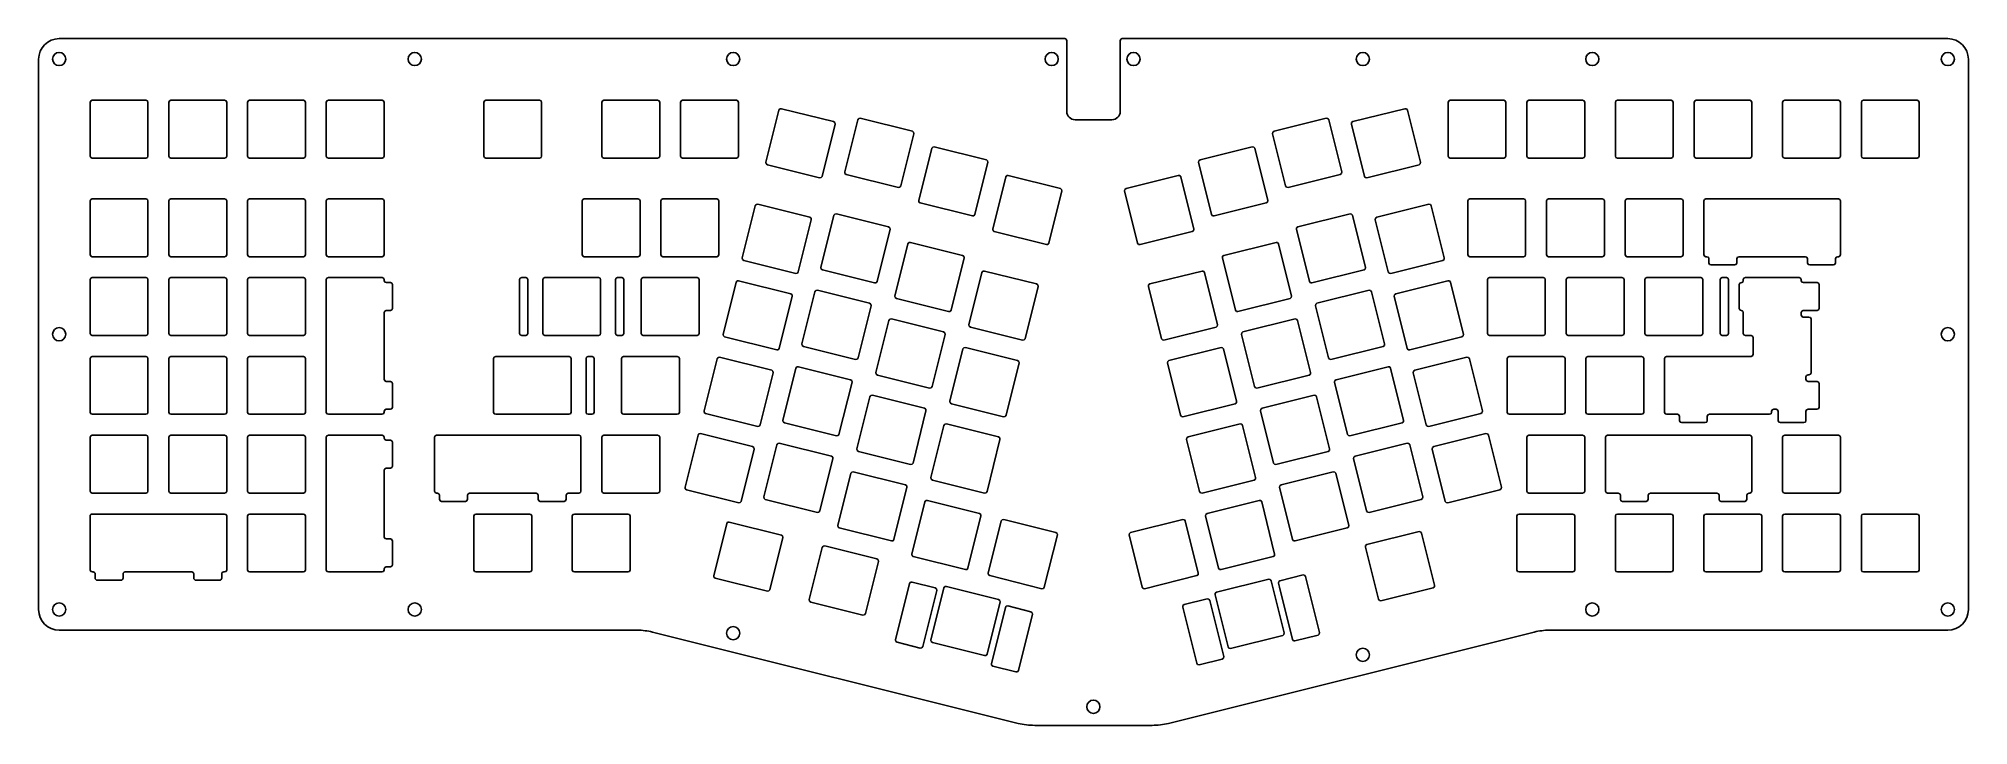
# Model space of a CAD drawing. Header units: millimetres. Extents: x -234 to 234, y -83 to 83.
import ezdxf

# ---------------------------------------------------------------- set-up
doc = ezdxf.new("R2010")
doc.units = ezdxf.units.MM
doc.layers.add('CUTOUTS', color=1, linetype='CONTINUOUS')
doc.layers.add('PERIMETER', color=5, linetype='CONTINUOUS')

msp = doc.modelspace()

# ---------------------------------------------------------------- linework, layer by layer
at = {"layer": 'CUTOUTS'}
for p, q in [((-221.03, 67.6), (-220.88, 67.95)), ((-221.03, 54.6), (-221.03, 67.6)), ((-220.88, 67.95), (-220.53, 68.1)), ((-220.53, 68.1), (-207.53, 68.1)), ((-207.53, 68.1), (-207.17, 67.95)), ((-207.17, 67.95), (-207.03, 67.6)), ((-207.03, 67.6), (-207.03, 54.6)), ((-201.98, 67.6), (-201.83, 67.95)), ((-201.98, 54.6), (-201.98, 67.6)), ((-201.83, 67.95), (-201.48, 68.1)), ((-201.48, 68.1), (-188.48, 68.1)), ((-188.48, 68.1), (-188.12, 67.95)), ((-188.12, 67.95), (-187.98, 67.6)), ((-187.98, 67.6), (-187.98, 54.6)), ((-182.93, 67.6), (-182.78, 67.95)), ((-182.93, 54.6), (-182.93, 67.6)), ((-182.78, 67.95), (-182.43, 68.1)), ((-182.43, 68.1), (-169.43, 68.1)), ((-169.43, 68.1), (-169.07, 67.95)), ((-169.07, 67.95), (-168.93, 67.6)), ((-168.93, 67.6), (-168.93, 54.6)), ((-163.88, 67.6), (-163.73, 67.95)), ((-163.88, 54.6), (-163.88, 67.6)), ((-163.73, 67.95), (-163.38, 68.1)), ((-163.38, 68.1), (-150.38, 68.1)), ((-150.38, 68.1), (-150.02, 67.95)), ((-150.02, 67.95), (-149.88, 67.6)), ((-149.88, 67.6), (-149.88, 54.6)), ((-125.77, 67.6), (-125.63, 67.95)), ((-125.77, 54.6), (-125.77, 67.6)), ((-125.63, 67.95), (-125.27, 68.1)), ((-125.27, 68.1), (-112.27, 68.1)), ((-112.27, 68.1), (-111.92, 67.95)), ((-111.92, 67.95), (-111.77, 67.6)), ((-111.77, 67.6), (-111.77, 54.6)), ((-97.2, 67.6), (-97.05, 67.95)), ((-97.2, 54.6), (-97.2, 67.6)), ((-97.05, 67.95), (-96.7, 68.1)), ((-96.7, 68.1), (-83.7, 68.1)), ((-83.7, 68.1), (-83.35, 67.95)), ((-83.35, 67.95), (-83.2, 67.6)), ((-83.2, 67.6), (-83.2, 54.6)), ((-78.15, 67.6), (-78, 67.95)), ((-78.15, 54.6), (-78.15, 67.6)), ((-78, 67.95), (-77.65, 68.1)), ((-77.65, 68.1), (-64.65, 68.1)), ((-64.65, 68.1), (-64.3, 67.95)), ((-64.3, 67.95), (-64.15, 67.6)), ((-64.15, 67.6), (-64.15, 54.6)), ((-57.48, 53.1), (-54.33, 65.71)), ((-54.33, 65.71), (-54.1, 66.02)), ((-54.1, 66.02), (-53.72, 66.07)), ((-53.72, 66.07), (-41.11, 62.93)), ((84.55, 62.93), (97.16, 66.07)), ((97.16, 66.07), (97.54, 66.02)), ((97.54, 66.02), (97.77, 65.71)), ((97.77, 65.71), (100.91, 53.1)), ((107.59, 67.6), (107.73, 67.95)), ((107.59, 54.6), (107.59, 67.6)), ((107.73, 67.95), (108.09, 68.1)), ((108.09, 68.1), (121.09, 68.1)), ((121.09, 68.1), (121.44, 67.95)), ((121.44, 67.95), (121.59, 67.6)), ((121.59, 67.6), (121.59, 54.6)), ((126.64, 67.6), (126.78, 67.95)), ((126.64, 54.6), (126.64, 67.6)), ((126.78, 67.95), (127.14, 68.1)), ((127.14, 68.1), (140.14, 68.1)), ((140.14, 68.1), (140.49, 67.95)), ((140.49, 67.95), (140.64, 67.6)), ((140.64, 67.6), (140.64, 54.6)), ((148.07, 67.6), (148.21, 67.95)), ((148.07, 54.6), (148.07, 67.6)), ((148.21, 67.95), (148.57, 68.1)), ((148.57, 68.1), (161.57, 68.1)), ((161.57, 68.1), (161.92, 67.95)), ((161.92, 67.95), (162.07, 67.6)), ((162.07, 67.6), (162.07, 54.6)), ((167.12, 67.6), (167.26, 67.95)), ((167.12, 54.6), (167.12, 67.6)), ((167.26, 67.95), (167.62, 68.1)), ((167.62, 68.1), (180.62, 68.1)), ((180.62, 68.1), (180.97, 67.95)), ((180.97, 67.95), (181.12, 67.6)), ((181.12, 67.6), (181.12, 54.6)), ((188.55, 67.6), (188.7, 67.95)), ((188.55, 54.6), (188.55, 67.6)), ((188.7, 67.95), (189.05, 68.1)), ((189.05, 68.1), (202.05, 68.1)), ((202.05, 68.1), (202.4, 67.95)), ((202.4, 67.95), (202.55, 67.6)), ((202.55, 67.6), (202.55, 54.6)), ((207.6, 67.6), (207.75, 67.95)), ((207.6, 54.6), (207.6, 67.6)), ((207.75, 67.95), (208.1, 68.1)), ((208.1, 68.1), (221.1, 68.1)), ((221.1, 68.1), (221.45, 67.95)), ((221.45, 67.95), (221.6, 67.6)), ((221.6, 67.6), (221.6, 54.6)), ((-40.75, 62.32), (-43.89, 49.71)), ((-41.11, 62.93), (-40.8, 62.7)), ((-40.8, 62.7), (-40.75, 62.32)), ((-38.42, 50.8), (-35.27, 63.41)), ((-35.27, 63.41), (-35.04, 63.72)), ((-35.04, 63.72), (-34.66, 63.78)), ((-34.66, 63.78), (-22.05, 60.63)), ((65.49, 60.63), (78.1, 63.78)), ((78.1, 63.78), (78.48, 63.72)), ((78.48, 63.72), (78.71, 63.41)), ((78.71, 63.41), (81.85, 50.8)), ((84.18, 62.32), (84.24, 62.7)), ((87.33, 49.71), (84.18, 62.32)), ((84.24, 62.7), (84.55, 62.93)), ((-21.69, 60.02), (-24.83, 47.41)), ((-22.05, 60.63), (-21.74, 60.4)), ((-21.74, 60.4), (-21.69, 60.02)), ((-20.51, 43.88), (-17.36, 56.49)), ((-17.36, 56.49), (-17.14, 56.8)), ((-17.14, 56.8), (-16.76, 56.86)), ((-16.76, 56.86), (-4.14, 53.71)), ((47.58, 53.71), (60.19, 56.86)), ((60.19, 56.86), (60.57, 56.8)), ((60.57, 56.8), (60.8, 56.49)), ((60.8, 56.49), (63.94, 43.88)), ((65.12, 60.02), (65.18, 60.4)), ((68.27, 47.41), (65.12, 60.02)), ((65.18, 60.4), (65.49, 60.63)), ((-220.88, 54.25), (-221.03, 54.6)), ((-220.53, 54.1), (-220.88, 54.25)), ((-207.53, 54.1), (-220.53, 54.1)), ((-207.17, 54.25), (-207.53, 54.1)), ((-207.03, 54.6), (-207.17, 54.25)), ((-201.83, 54.25), (-201.98, 54.6)), ((-201.48, 54.1), (-201.83, 54.25)), ((-188.48, 54.1), (-201.48, 54.1)), ((-188.12, 54.25), (-188.48, 54.1)), ((-187.98, 54.6), (-188.12, 54.25)), ((-182.78, 54.25), (-182.93, 54.6)), ((-182.43, 54.1), (-182.78, 54.25)), ((-169.43, 54.1), (-182.43, 54.1)), ((-169.07, 54.25), (-169.43, 54.1)), ((-168.93, 54.6), (-169.07, 54.25)), ((-163.73, 54.25), (-163.88, 54.6)), ((-163.38, 54.1), (-163.73, 54.25)), ((-150.38, 54.1), (-163.38, 54.1)), ((-150.02, 54.25), (-150.38, 54.1)), ((-149.88, 54.6), (-150.02, 54.25)), ((-125.63, 54.25), (-125.77, 54.6)), ((-125.27, 54.1), (-125.63, 54.25)), ((-112.27, 54.1), (-125.27, 54.1)), ((-111.92, 54.25), (-112.27, 54.1)), ((-111.77, 54.6), (-111.92, 54.25)), ((-97.05, 54.25), (-97.2, 54.6)), ((-96.7, 54.1), (-97.05, 54.25)), ((-83.7, 54.1), (-96.7, 54.1)), ((-83.35, 54.25), (-83.7, 54.1)), ((-83.2, 54.6), (-83.35, 54.25)), ((-78, 54.25), (-78.15, 54.6)), ((-77.65, 54.1), (-78, 54.25)), ((-64.65, 54.1), (-77.65, 54.1)), ((-64.3, 54.25), (-64.65, 54.1)), ((-64.15, 54.6), (-64.3, 54.25)), ((-57.42, 52.72), (-57.48, 53.1)), ((-57.11, 52.49), (-57.42, 52.72)), ((-44.5, 49.35), (-57.11, 52.49)), ((-3.78, 53.11), (-6.92, 40.49)), ((-4.14, 53.71), (-3.84, 53.48)), ((-3.84, 53.48), (-3.78, 53.11)), ((47.22, 53.11), (47.27, 53.48)), ((50.36, 40.49), (47.22, 53.11)), ((47.27, 53.48), (47.58, 53.71)), ((100.55, 52.49), (87.93, 49.35)), ((100.86, 52.72), (100.55, 52.49)), ((100.91, 53.1), (100.86, 52.72)), ((107.73, 54.25), (107.59, 54.6)), ((108.09, 54.1), (107.73, 54.25)), ((121.09, 54.1), (108.09, 54.1)), ((121.44, 54.25), (121.09, 54.1)), ((121.59, 54.6), (121.44, 54.25)), ((126.78, 54.25), (126.64, 54.6)), ((127.14, 54.1), (126.78, 54.25)), ((140.14, 54.1), (127.14, 54.1)), ((140.49, 54.25), (140.14, 54.1)), ((140.64, 54.6), (140.49, 54.25)), ((148.21, 54.25), (148.07, 54.6)), ((148.57, 54.1), (148.21, 54.25)), ((161.57, 54.1), (148.57, 54.1)), ((161.92, 54.25), (161.57, 54.1)), ((162.07, 54.6), (161.92, 54.25)), ((167.26, 54.25), (167.12, 54.6)), ((167.62, 54.1), (167.26, 54.25)), ((180.62, 54.1), (167.62, 54.1)), ((180.97, 54.25), (180.62, 54.1)), ((181.12, 54.6), (180.97, 54.25)), ((188.7, 54.25), (188.55, 54.6)), ((189.05, 54.1), (188.7, 54.25)), ((202.05, 54.1), (189.05, 54.1)), ((202.4, 54.25), (202.05, 54.1)), ((202.55, 54.6), (202.4, 54.25)), ((207.75, 54.25), (207.6, 54.6)), ((208.1, 54.1), (207.75, 54.25)), ((221.1, 54.1), (208.1, 54.1)), ((221.45, 54.25), (221.1, 54.1)), ((221.6, 54.6), (221.45, 54.25)), ((-44.12, 49.4), (-44.5, 49.35)), ((-43.89, 49.71), (-44.12, 49.4)), ((-38.36, 50.42), (-38.42, 50.8)), ((-38.05, 50.19), (-38.36, 50.42)), ((-25.44, 47.05), (-38.05, 50.19)), ((-25.06, 47.1), (-25.44, 47.05)), ((-24.83, 47.41), (-25.06, 47.1)), ((-2.6, 36.96), (0.55, 49.57)), ((0.55, 49.57), (0.77, 49.88)), ((0.77, 49.88), (1.15, 49.94)), ((1.15, 49.94), (13.77, 46.79)), ((13.77, 46.79), (14.07, 46.57)), ((29.36, 46.57), (29.67, 46.79)), ((29.67, 46.79), (42.29, 49.94)), ((42.29, 49.94), (42.66, 49.88)), ((42.66, 49.88), (42.89, 49.57)), ((42.89, 49.57), (46.04, 36.96)), ((68.5, 47.1), (68.27, 47.41)), ((68.87, 47.05), (68.5, 47.1)), ((81.49, 50.19), (68.87, 47.05)), ((81.8, 50.42), (81.49, 50.19)), ((81.85, 50.8), (81.8, 50.42)), ((87.56, 49.4), (87.33, 49.71)), ((87.93, 49.35), (87.56, 49.4)), ((-221.03, 43.79), (-220.88, 44.14)), ((-221.03, 30.79), (-221.03, 43.79)), ((-220.88, 44.14), (-220.53, 44.29)), ((-220.53, 44.29), (-207.53, 44.29)), ((-207.53, 44.29), (-207.17, 44.14)), ((-207.17, 44.14), (-207.03, 43.79)), ((-207.03, 43.79), (-207.03, 30.79)), ((-201.98, 43.79), (-201.83, 44.14)), ((-201.98, 30.79), (-201.98, 43.79)), ((-201.83, 44.14), (-201.48, 44.29)), ((-201.48, 44.29), (-188.48, 44.29)), ((-188.48, 44.29), (-188.12, 44.14)), ((-188.12, 44.14), (-187.98, 43.79)), ((-187.98, 43.79), (-187.98, 30.79)), ((-182.93, 43.79), (-182.78, 44.14)), ((-182.93, 30.79), (-182.93, 43.79)), ((-182.78, 44.14), (-182.43, 44.29)), ((-182.43, 44.29), (-169.43, 44.29)), ((-169.43, 44.29), (-169.07, 44.14)), ((-169.07, 44.14), (-168.93, 43.79)), ((-168.93, 43.79), (-168.93, 30.79)), ((-163.88, 43.79), (-163.73, 44.14)), ((-163.88, 30.79), (-163.88, 43.79)), ((-163.73, 44.14), (-163.38, 44.29)), ((-163.38, 44.29), (-150.38, 44.29)), ((-150.38, 44.29), (-150.02, 44.14)), ((-150.02, 44.14), (-149.88, 43.79)), ((-149.88, 43.79), (-149.88, 30.79)), ((-101.96, 43.79), (-101.82, 44.14)), ((-101.96, 30.79), (-101.96, 43.79)), ((-101.82, 44.14), (-101.46, 44.29)), ((-101.46, 44.29), (-88.46, 44.29)), ((-88.46, 44.29), (-88.11, 44.14)), ((-88.11, 44.14), (-87.96, 43.79)), ((-87.96, 43.79), (-87.96, 30.79)), ((-82.91, 43.79), (-82.77, 44.14)), ((-82.91, 30.79), (-82.91, 43.79)), ((-82.77, 44.14), (-82.41, 44.29)), ((-82.41, 44.29), (-69.41, 44.29)), ((-69.41, 44.29), (-69.06, 44.14)), ((-69.06, 44.14), (-68.91, 43.79)), ((-68.91, 43.79), (-68.91, 30.79)), ((-63.24, 29.99), (-60.09, 42.6)), ((-60.09, 42.6), (-59.86, 42.91)), ((-59.86, 42.91), (-59.49, 42.97)), ((-59.49, 42.97), (-46.87, 39.82)), ((-20.45, 43.5), (-20.51, 43.88)), ((-20.14, 43.27), (-20.45, 43.5)), ((-7.53, 40.13), (-20.14, 43.27)), ((14.13, 46.19), (10.99, 33.57)), ((14.07, 46.57), (14.13, 46.19)), ((29.31, 46.19), (29.36, 46.57)), ((32.45, 33.57), (29.31, 46.19)), ((63.58, 43.27), (50.97, 40.13)), ((63.89, 43.5), (63.58, 43.27)), ((63.94, 43.88), (63.89, 43.5)), ((90.31, 39.82), (102.92, 42.97)), ((102.92, 42.97), (103.3, 42.91)), ((103.3, 42.91), (103.53, 42.6)), ((103.53, 42.6), (106.67, 29.99)), ((112.35, 43.79), (112.5, 44.14)), ((112.35, 30.79), (112.35, 43.79)), ((112.5, 44.14), (112.85, 44.29)), ((112.85, 44.29), (125.85, 44.29)), ((125.85, 44.29), (126.2, 44.14)), ((126.2, 44.14), (126.35, 43.79)), ((126.35, 43.79), (126.35, 30.79)), ((131.4, 43.79), (131.55, 44.14)), ((131.4, 30.79), (131.4, 43.79)), ((131.55, 44.14), (131.9, 44.29)), ((131.9, 44.29), (144.9, 44.29)), ((144.9, 44.29), (145.25, 44.14)), ((145.25, 44.14), (145.4, 43.79)), ((145.4, 43.79), (145.4, 30.79)), ((150.45, 43.79), (150.6, 44.14)), ((150.45, 30.79), (150.45, 43.79)), ((150.6, 44.14), (150.95, 44.29)), ((150.95, 44.29), (163.95, 44.29)), ((163.95, 44.29), (164.3, 44.14)), ((164.3, 44.14), (164.45, 43.79)), ((164.45, 43.79), (164.45, 30.79)), ((169.5, 43.79), (169.65, 44.14)), ((169.5, 30.79), (169.5, 43.79)), ((169.65, 44.14), (170, 44.29)), ((170, 44.29), (202.05, 44.29)), ((202.05, 44.29), (202.4, 44.14)), ((202.4, 44.14), (202.55, 43.79)), ((202.55, 43.79), (202.55, 30.79)), ((-46.51, 39.22), (-49.65, 26.6)), ((-46.87, 39.82), (-46.56, 39.6)), ((-46.56, 39.6), (-46.51, 39.22)), ((-44.18, 27.69), (-41.03, 40.31)), ((-41.03, 40.31), (-40.8, 40.61)), ((-40.8, 40.61), (-40.42, 40.67)), ((-40.42, 40.67), (-27.81, 37.53)), ((-27.81, 37.53), (-27.5, 37.3)), ((-7.15, 40.18), (-7.53, 40.13)), ((-6.92, 40.49), (-7.15, 40.18)), ((50.59, 40.18), (50.36, 40.49)), ((50.97, 40.13), (50.59, 40.18)), ((70.94, 37.3), (71.25, 37.53)), ((71.25, 37.53), (83.86, 40.67)), ((83.86, 40.67), (84.24, 40.61)), ((84.24, 40.61), (84.47, 40.31)), ((84.47, 40.31), (87.61, 27.69)), ((89.94, 39.22), (90, 39.6)), ((93.09, 26.6), (89.94, 39.22)), ((90, 39.6), (90.31, 39.82)), ((-27.45, 36.92), (-30.59, 24.31)), ((-27.5, 37.3), (-27.45, 36.92)), ((-26.27, 20.77), (-23.12, 33.39)), ((-23.12, 33.39), (-22.9, 33.7)), ((-22.9, 33.7), (-22.52, 33.75)), ((-22.52, 33.75), (-9.9, 30.61)), ((-2.54, 36.58), (-2.6, 36.96)), ((-2.23, 36.35), (-2.54, 36.58)), ((10.38, 33.21), (-2.23, 36.35)), ((10.76, 33.26), (10.38, 33.21)), ((10.99, 33.57), (10.76, 33.26)), ((32.68, 33.27), (32.45, 33.57)), ((33.06, 33.21), (32.68, 33.27)), ((45.67, 36.35), (33.06, 33.21)), ((45.98, 36.58), (45.67, 36.35)), ((46.04, 36.96), (45.98, 36.58)), ((53.34, 30.61), (65.95, 33.75)), ((65.95, 33.75), (66.33, 33.7)), ((66.33, 33.7), (66.56, 33.39)), ((66.56, 33.39), (69.71, 20.77)), ((70.88, 36.92), (70.94, 37.3)), ((74.03, 24.31), (70.88, 36.92)), ((-220.88, 30.43), (-221.03, 30.79)), ((-220.53, 30.29), (-220.88, 30.43)), ((-207.53, 30.29), (-220.53, 30.29)), ((-207.17, 30.43), (-207.53, 30.29)), ((-207.03, 30.79), (-207.17, 30.43)), ((-201.83, 30.43), (-201.98, 30.79)), ((-201.48, 30.29), (-201.83, 30.43)), ((-188.48, 30.29), (-201.48, 30.29)), ((-188.12, 30.43), (-188.48, 30.29)), ((-187.98, 30.79), (-188.12, 30.43)), ((-182.78, 30.43), (-182.93, 30.79)), ((-182.43, 30.29), (-182.78, 30.43)), ((-169.43, 30.29), (-182.43, 30.29)), ((-169.07, 30.43), (-169.43, 30.29)), ((-168.93, 30.79), (-169.07, 30.43)), ((-163.73, 30.43), (-163.88, 30.79)), ((-163.38, 30.29), (-163.73, 30.43)), ((-150.38, 30.29), (-163.38, 30.29)), ((-150.02, 30.43), (-150.38, 30.29)), ((-149.88, 30.79), (-150.02, 30.43)), ((-101.82, 30.43), (-101.96, 30.79)), ((-101.46, 30.29), (-101.82, 30.43)), ((-88.46, 30.29), (-101.46, 30.29)), ((-88.11, 30.43), (-88.46, 30.29)), ((-87.96, 30.79), (-88.11, 30.43)), ((-82.77, 30.43), (-82.91, 30.79)), ((-82.41, 30.29), (-82.77, 30.43)), ((-69.41, 30.29), (-82.41, 30.29)), ((-69.06, 30.43), (-69.41, 30.29)), ((-68.91, 30.79), (-69.06, 30.43)), ((-63.18, 29.61), (-63.24, 29.99)), ((-62.87, 29.38), (-63.18, 29.61)), ((-50.26, 26.24), (-62.87, 29.38)), ((-9.54, 30), (-12.68, 17.39)), ((-9.9, 30.61), (-9.6, 30.38)), ((-9.6, 30.38), (-9.54, 30)), ((52.98, 30), (53.03, 30.38)), ((56.12, 17.39), (52.98, 30)), ((53.03, 30.38), (53.34, 30.61)), ((106.31, 29.38), (93.7, 26.24)), ((106.62, 29.61), (106.31, 29.38)), ((106.67, 29.99), (106.62, 29.61)), ((112.5, 30.43), (112.35, 30.79)), ((112.85, 30.29), (112.5, 30.43)), ((125.85, 30.29), (112.85, 30.29)), ((126.2, 30.43), (125.85, 30.29)), ((126.35, 30.79), (126.2, 30.43)), ((131.55, 30.43), (131.4, 30.79)), ((131.9, 30.29), (131.55, 30.43)), ((144.9, 30.29), (131.9, 30.29)), ((145.25, 30.43), (144.9, 30.29)), ((145.4, 30.79), (145.25, 30.43)), ((150.6, 30.43), (150.45, 30.79)), ((150.95, 30.29), (150.6, 30.43)), ((163.95, 30.29), (150.95, 30.29)), ((164.3, 30.43), (163.95, 30.29)), ((164.45, 30.79), (164.3, 30.43)), ((169.65, 30.43), (169.5, 30.79)), ((170, 30.29), (169.65, 30.43)), ((170.21, 30.29), (170, 30.29)), ((170.57, 30.14), (170.21, 30.29)), ((170.71, 29.79), (170.57, 30.14)), ((170.71, 28.79), (170.71, 29.79)), ((170.86, 28.43), (170.71, 28.79)), ((171.21, 28.29), (170.86, 28.43)), ((176.96, 28.29), (171.21, 28.29)), ((177.32, 28.43), (176.96, 28.29)), ((177.46, 28.79), (177.32, 28.43)), ((177.61, 30.14), (177.46, 29.79)), ((177.46, 29.79), (177.46, 28.79)), ((177.96, 30.29), (177.61, 30.14)), ((194.09, 30.29), (177.96, 30.29)), ((194.44, 30.14), (194.09, 30.29)), ((194.59, 29.79), (194.44, 30.14)), ((194.59, 28.79), (194.59, 29.79)), ((194.73, 28.43), (194.59, 28.79)), ((195.09, 28.29), (194.73, 28.43)), ((200.84, 28.29), (195.09, 28.29)), ((201.19, 28.43), (200.84, 28.29)), ((201.34, 28.79), (201.19, 28.43)), ((201.48, 30.14), (201.34, 29.79)), ((201.34, 29.79), (201.34, 28.79)), ((201.84, 30.29), (201.48, 30.14)), ((202.05, 30.29), (201.84, 30.29)), ((202.4, 30.43), (202.05, 30.29)), ((202.55, 30.79), (202.4, 30.43)), ((-221.03, 24.74), (-220.88, 25.09)), ((-221.03, 11.74), (-221.03, 24.74)), ((-220.88, 25.09), (-220.53, 25.24)), ((-220.53, 25.24), (-207.53, 25.24)), ((-207.53, 25.24), (-207.17, 25.09)), ((-207.17, 25.09), (-207.03, 24.74)), ((-207.03, 24.74), (-207.03, 11.74)), ((-201.98, 24.74), (-201.83, 25.09)), ((-201.98, 11.74), (-201.98, 24.74)), ((-201.83, 25.09), (-201.48, 25.24)), ((-201.48, 25.24), (-188.48, 25.24)), ((-188.48, 25.24), (-188.12, 25.09)), ((-188.12, 25.09), (-187.98, 24.74)), ((-187.98, 24.74), (-187.98, 11.74)), ((-182.93, 24.74), (-182.78, 25.09)), ((-182.93, 11.74), (-182.93, 24.74)), ((-182.78, 25.09), (-182.43, 25.24)), ((-182.43, 25.24), (-169.43, 25.24)), ((-169.43, 25.24), (-169.07, 25.09)), ((-169.07, 25.09), (-168.93, 24.74)), ((-168.93, 24.74), (-168.93, 11.74)), ((-163.88, 24.74), (-163.73, 25.09)), ((-163.88, -7.31), (-163.88, 24.74)), ((-163.73, 25.09), (-163.38, 25.24)), ((-163.38, 25.24), (-150.38, 25.24)), ((-150.38, 25.24), (-150.02, 25.09)), ((-150.02, 25.09), (-149.88, 24.74)), ((-149.88, 24.74), (-149.88, 24.53)), ((-149.88, 24.53), (-149.73, 24.17)), ((-149.73, 24.17), (-149.38, 24.03)), ((-149.38, 24.03), (-148.38, 24.03)), ((-148.38, 24.03), (-148.02, 23.88)), ((-148.02, 23.88), (-147.88, 23.53)), ((-147.88, 23.53), (-147.88, 17.78)), ((-117.09, 24.74), (-116.94, 25.09)), ((-117.09, 11.74), (-117.09, 24.74)), ((-116.94, 25.09), (-116.59, 25.24)), ((-116.59, 25.24), (-115.59, 25.24)), ((-115.59, 25.24), (-115.23, 25.09)), ((-115.23, 25.09), (-115.09, 24.74)), ((-115.09, 24.74), (-115.09, 11.74)), ((-111.49, 24.74), (-111.34, 25.09)), ((-111.49, 11.74), (-111.49, 24.74)), ((-111.34, 25.09), (-110.99, 25.24)), ((-110.99, 25.24), (-97.99, 25.24)), ((-97.99, 25.24), (-97.63, 25.09)), ((-97.63, 25.09), (-97.49, 24.74)), ((-97.49, 24.74), (-97.49, 11.74)), ((-93.89, 24.74), (-93.74, 25.09)), ((-93.89, 11.74), (-93.89, 24.74)), ((-93.74, 25.09), (-93.39, 25.24)), ((-93.39, 25.24), (-92.39, 25.24)), ((-92.39, 25.24), (-92.03, 25.09)), ((-92.03, 25.09), (-91.89, 24.74)), ((-91.89, 24.74), (-91.89, 11.74)), ((-87.67, 24.74), (-87.53, 25.09)), ((-87.67, 11.74), (-87.67, 24.74)), ((-87.53, 25.09), (-87.17, 25.24)), ((-87.17, 25.24), (-74.17, 25.24)), ((-74.17, 25.24), (-73.82, 25.09)), ((-73.82, 25.09), (-73.67, 24.74)), ((-73.67, 24.74), (-73.67, 11.74)), ((-67.84, 11.51), (-64.7, 24.12)), ((-64.7, 24.12), (-64.47, 24.43)), ((-64.47, 24.43), (-64.09, 24.48)), ((-64.09, 24.48), (-51.48, 21.34)), ((-49.88, 26.3), (-50.26, 26.24)), ((-49.65, 26.6), (-49.88, 26.3)), ((-44.12, 27.31), (-44.18, 27.69)), ((-43.81, 27.09), (-44.12, 27.31)), ((-31.2, 23.94), (-43.81, 27.09)), ((-30.82, 24), (-31.2, 23.94)), ((-30.59, 24.31), (-30.82, 24)), ((-8.36, 13.85), (-5.21, 26.47)), ((-5.21, 26.47), (-4.99, 26.78)), ((-4.99, 26.78), (-4.61, 26.83)), ((-4.61, 26.83), (8.01, 23.69)), ((8.01, 23.69), (8.31, 23.46)), ((8.31, 23.46), (8.37, 23.08)), ((35.07, 23.08), (35.12, 23.46)), ((35.12, 23.46), (35.43, 23.69)), ((35.43, 23.69), (48.05, 26.83)), ((48.05, 26.83), (48.42, 26.78)), ((48.42, 26.78), (48.65, 26.47)), ((48.65, 26.47), (51.8, 13.85)), ((74.26, 24), (74.03, 24.31)), ((74.64, 23.94), (74.26, 24)), ((87.25, 27.09), (74.64, 23.94)), ((87.56, 27.31), (87.25, 27.09)), ((87.61, 27.69), (87.56, 27.31)), ((93.32, 26.3), (93.09, 26.6)), ((93.7, 26.24), (93.32, 26.3)), ((94.92, 21.34), (107.53, 24.48)), ((107.53, 24.48), (107.91, 24.43)), ((107.91, 24.43), (108.14, 24.12)), ((108.14, 24.12), (111.28, 11.51)), ((117.11, 24.74), (117.26, 25.09)), ((117.11, 11.74), (117.11, 24.74)), ((117.26, 25.09), (117.61, 25.24)), ((117.61, 25.24), (130.61, 25.24)), ((130.61, 25.24), (130.97, 25.09)), ((130.97, 25.09), (131.11, 24.74)), ((131.11, 24.74), (131.11, 11.74)), ((136.16, 24.74), (136.31, 25.09)), ((136.16, 11.74), (136.16, 24.74)), ((136.31, 25.09), (136.66, 25.24)), ((136.66, 25.24), (149.66, 25.24)), ((149.66, 25.24), (150.02, 25.09)), ((150.02, 25.09), (150.16, 24.74)), ((150.16, 24.74), (150.16, 11.74)), ((155.21, 24.74), (155.36, 25.09)), ((155.21, 11.74), (155.21, 24.74)), ((155.36, 25.09), (155.71, 25.24)), ((155.71, 25.24), (168.71, 25.24)), ((168.71, 25.24), (169.07, 25.09)), ((169.07, 25.09), (169.21, 24.74)), ((169.21, 24.74), (169.21, 11.74)), ((173.43, 24.74), (173.57, 25.09)), ((173.43, 11.74), (173.43, 24.74)), ((173.57, 25.09), (173.93, 25.24)), ((173.93, 25.24), (174.93, 25.24)), ((174.93, 25.24), (175.28, 25.09)), ((175.28, 25.09), (175.43, 24.74)), ((175.43, 24.74), (175.43, 11.74)), ((178.03, 23.53), (178.17, 23.88)), ((178.03, 17.78), (178.03, 23.53)), ((178.17, 23.88), (178.88, 24.17)), ((178.88, 24.17), (179.03, 24.53)), ((179.03, 24.74), (179.17, 25.09)), ((179.03, 24.53), (179.03, 24.74)), ((179.17, 25.09), (179.53, 25.24)), ((179.53, 25.24), (192.53, 25.24)), ((192.53, 25.24), (192.88, 25.09)), ((192.88, 25.09), (193.03, 24.74)), ((193.03, 24.74), (193.03, 24.53)), ((193.03, 24.53), (193.17, 24.17)), ((193.17, 24.17), (193.53, 24.03)), ((193.53, 24.03), (196.91, 24.03)), ((196.91, 24.03), (197.26, 23.88)), ((197.26, 23.88), (197.41, 23.53)), ((197.41, 23.53), (197.41, 17.78)), ((-51.12, 20.73), (-54.26, 8.12)), ((-51.48, 21.34), (-51.17, 21.11)), ((-51.17, 21.11), (-51.12, 20.73)), ((-48.78, 9.21), (-45.64, 21.82)), ((-45.64, 21.82), (-45.41, 22.13)), ((-45.41, 22.13), (-45.03, 22.19)), ((-45.03, 22.19), (-32.42, 19.04)), ((-32.42, 19.04), (-32.11, 18.81)), ((-32.11, 18.81), (-32.06, 18.44)), ((-26.21, 20.4), (-26.27, 20.77)), ((-25.9, 20.17), (-26.21, 20.4)), ((-13.29, 17.02), (-25.9, 20.17)), ((8.37, 23.08), (5.22, 10.47)), ((38.21, 10.47), (35.07, 23.08)), ((69.34, 20.17), (56.73, 17.02)), ((69.65, 20.4), (69.34, 20.17)), ((69.71, 20.77), (69.65, 20.4)), ((75.49, 18.44), (75.55, 18.81)), ((75.55, 18.81), (75.86, 19.04)), ((75.86, 19.04), (88.47, 22.19)), ((88.47, 22.19), (88.85, 22.13)), ((88.85, 22.13), (89.08, 21.82)), ((89.08, 21.82), (92.22, 9.21)), ((94.55, 20.73), (94.61, 21.11)), ((97.7, 8.12), (94.55, 20.73)), ((94.61, 21.11), (94.92, 21.34)), ((-149.73, 17.13), (-149.88, 16.78)), ((-149.88, 16.78), (-149.88, 0.65)), ((-149.38, 17.28), (-149.73, 17.13)), ((-148.38, 17.28), (-149.38, 17.28)), ((-148.02, 17.42), (-148.38, 17.28)), ((-147.88, 17.78), (-148.02, 17.42)), ((-32.06, 18.44), (-35.2, 5.82)), ((-30.88, 2.29), (-27.73, 14.9)), ((-27.73, 14.9), (-27.5, 15.21)), ((-27.5, 15.21), (-27.13, 15.27)), ((-27.13, 15.27), (-14.51, 12.12)), ((-12.91, 17.08), (-13.29, 17.02)), ((-12.68, 17.39), (-12.91, 17.08)), ((56.35, 17.08), (56.12, 17.39)), ((56.73, 17.02), (56.35, 17.08)), ((57.95, 12.12), (70.56, 15.27)), ((70.56, 15.27), (70.94, 15.21)), ((70.94, 15.21), (71.17, 14.9)), ((71.17, 14.9), (74.31, 2.29)), ((78.64, 5.82), (75.49, 18.44)), ((178.17, 17.42), (178.03, 17.78)), ((178.88, 17.13), (178.17, 17.42)), ((179.03, 16.78), (178.88, 17.13)), ((179.03, 11.74), (179.03, 16.78)), ((193.17, 17.13), (193.03, 16.78)), ((193.03, 16.78), (193.03, 16.21)), ((193.03, 16.21), (193.17, 15.86)), ((193.53, 17.28), (193.17, 17.13)), ((193.17, 15.86), (193.53, 15.71)), ((196.91, 17.28), (193.53, 17.28)), ((193.53, 15.71), (194.91, 15.71)), ((194.91, 15.71), (195.26, 15.57)), ((195.26, 15.57), (195.41, 15.21)), ((195.41, 15.21), (195.41, 2.21)), ((197.26, 17.42), (196.91, 17.28)), ((197.41, 17.78), (197.26, 17.42)), ((-220.88, 11.38), (-221.03, 11.74)), ((-220.53, 11.24), (-220.88, 11.38)), ((-207.53, 11.24), (-220.53, 11.24)), ((-207.17, 11.38), (-207.53, 11.24)), ((-207.03, 11.74), (-207.17, 11.38)), ((-201.83, 11.38), (-201.98, 11.74)), ((-201.48, 11.24), (-201.83, 11.38)), ((-188.48, 11.24), (-201.48, 11.24)), ((-188.12, 11.38), (-188.48, 11.24)), ((-187.98, 11.74), (-188.12, 11.38)), ((-182.78, 11.38), (-182.93, 11.74)), ((-182.43, 11.24), (-182.78, 11.38)), ((-169.43, 11.24), (-182.43, 11.24)), ((-169.07, 11.38), (-169.43, 11.24)), ((-168.93, 11.74), (-169.07, 11.38)), ((-116.94, 11.38), (-117.09, 11.74)), ((-116.59, 11.24), (-116.94, 11.38)), ((-115.59, 11.24), (-116.59, 11.24)), ((-115.23, 11.38), (-115.59, 11.24)), ((-115.09, 11.74), (-115.23, 11.38)), ((-111.34, 11.38), (-111.49, 11.74)), ((-110.99, 11.24), (-111.34, 11.38)), ((-97.99, 11.24), (-110.99, 11.24)), ((-97.63, 11.38), (-97.99, 11.24)), ((-97.49, 11.74), (-97.63, 11.38)), ((-93.74, 11.38), (-93.89, 11.74)), ((-93.39, 11.24), (-93.74, 11.38)), ((-92.39, 11.24), (-93.39, 11.24)), ((-92.03, 11.38), (-92.39, 11.24)), ((-91.89, 11.74), (-92.03, 11.38)), ((-87.53, 11.38), (-87.67, 11.74)), ((-87.17, 11.24), (-87.53, 11.38)), ((-74.17, 11.24), (-87.17, 11.24)), ((-73.82, 11.38), (-74.17, 11.24)), ((-73.67, 11.74), (-73.82, 11.38)), ((-67.79, 11.13), (-67.84, 11.51)), ((-67.48, 10.9), (-67.79, 11.13)), ((-54.87, 7.76), (-67.48, 10.9)), ((-14.15, 11.52), (-17.29, -1.1)), ((-14.51, 12.12), (-14.2, 11.9)), ((-14.2, 11.9), (-14.15, 11.52)), ((-8.3, 13.48), (-8.36, 13.85)), ((-8, 13.25), (-8.3, 13.48)), ((4.62, 10.1), (-8, 13.25)), ((5, 10.16), (4.62, 10.1)), ((5.22, 10.47), (5, 10.16)), ((38.44, 10.16), (38.21, 10.47)), ((38.82, 10.1), (38.44, 10.16)), ((51.43, 13.25), (38.82, 10.1)), ((51.74, 13.48), (51.43, 13.25)), ((51.8, 13.85), (51.74, 13.48)), ((57.58, 11.52), (57.64, 11.9)), ((60.73, -1.1), (57.58, 11.52)), ((57.64, 11.9), (57.95, 12.12)), ((110.92, 10.9), (98.3, 7.76)), ((111.23, 11.13), (110.92, 10.9)), ((111.28, 11.51), (111.23, 11.13)), ((117.26, 11.38), (117.11, 11.74)), ((117.61, 11.24), (117.26, 11.38)), ((130.61, 11.24), (117.61, 11.24)), ((130.97, 11.38), (130.61, 11.24)), ((131.11, 11.74), (130.97, 11.38)), ((136.31, 11.38), (136.16, 11.74)), ((136.66, 11.24), (136.31, 11.38)), ((149.66, 11.24), (136.66, 11.24)), ((150.02, 11.38), (149.66, 11.24)), ((150.16, 11.74), (150.02, 11.38)), ((155.36, 11.38), (155.21, 11.74)), ((155.71, 11.24), (155.36, 11.38)), ((168.71, 11.24), (155.71, 11.24)), ((169.07, 11.38), (168.71, 11.24)), ((169.21, 11.74), (169.07, 11.38)), ((173.57, 11.38), (173.43, 11.74)), ((173.93, 11.24), (173.57, 11.38)), ((174.93, 11.24), (173.93, 11.24)), ((175.28, 11.38), (174.93, 11.24)), ((175.43, 11.74), (175.28, 11.38)), ((179.17, 11.38), (179.03, 11.74)), ((179.53, 11.24), (179.17, 11.38)), ((180.91, 11.24), (179.53, 11.24)), ((181.26, 11.09), (180.91, 11.24)), ((181.41, 10.74), (181.26, 11.09)), ((181.41, 6.69), (181.41, 10.74)), ((-221.03, 5.69), (-220.88, 6.04)), ((-221.03, -7.31), (-221.03, 5.69)), ((-220.88, 6.04), (-220.53, 6.19)), ((-220.53, 6.19), (-207.53, 6.19)), ((-207.53, 6.19), (-207.17, 6.04)), ((-207.17, 6.04), (-207.03, 5.69)), ((-207.03, 5.69), (-207.03, -7.31)), ((-201.98, 5.69), (-201.83, 6.04)), ((-201.98, -7.31), (-201.98, 5.69)), ((-201.83, 6.04), (-201.48, 6.19)), ((-201.48, 6.19), (-188.48, 6.19)), ((-188.48, 6.19), (-188.12, 6.04)), ((-188.12, 6.04), (-187.98, 5.69)), ((-187.98, 5.69), (-187.98, -7.31)), ((-182.93, 5.69), (-182.78, 6.04)), ((-182.93, -7.31), (-182.93, 5.69)), ((-182.78, 6.04), (-182.43, 6.19)), ((-182.43, 6.19), (-169.43, 6.19)), ((-169.43, 6.19), (-169.07, 6.04)), ((-169.07, 6.04), (-168.93, 5.69)), ((-168.93, 5.69), (-168.93, -7.31)), ((-123.39, 5.69), (-123.25, 6.04)), ((-123.39, -7.31), (-123.39, 5.69)), ((-123.25, 6.04), (-122.89, 6.19)), ((-122.89, 6.19), (-105.13, 6.19)), ((-105.13, 6.19), (-104.78, 6.04)), ((-104.78, 6.04), (-104.63, 5.69)), ((-104.63, 5.69), (-104.63, -7.31)), ((-101.03, 5.69), (-100.89, 6.04)), ((-101.03, -7.31), (-101.03, 5.69)), ((-100.89, 6.04), (-100.53, 6.19)), ((-100.53, 6.19), (-99.53, 6.19)), ((-99.53, 6.19), (-99.18, 6.04)), ((-99.18, 6.04), (-99.03, 5.69)), ((-99.03, 5.69), (-99.03, -7.31)), ((-92.44, 5.69), (-92.29, 6.04)), ((-92.44, -7.31), (-92.44, 5.69)), ((-92.29, 6.04), (-91.94, 6.19)), ((-91.94, 6.19), (-78.94, 6.19)), ((-78.94, 6.19), (-78.58, 6.04)), ((-78.58, 6.04), (-78.44, 5.69)), ((-78.44, 5.69), (-78.44, -7.31)), ((-72.45, -6.98), (-69.31, 5.64)), ((-69.31, 5.64), (-69.08, 5.94)), ((-69.08, 5.94), (-68.7, 6)), ((-68.7, 6), (-56.09, 2.86)), ((-54.49, 7.81), (-54.87, 7.76)), ((-54.26, 8.12), (-54.49, 7.81)), ((-48.73, 8.83), (-48.78, 9.21)), ((-48.42, 8.6), (-48.73, 8.83)), ((-35.81, 5.46), (-48.42, 8.6)), ((-35.43, 5.51), (-35.81, 5.46)), ((-35.2, 5.82), (-35.43, 5.51)), ((-12.97, -4.63), (-9.82, 7.98)), ((-9.82, 7.98), (-9.6, 8.29)), ((-9.6, 8.29), (-9.22, 8.35)), ((-9.22, 8.35), (3.4, 5.2)), ((3.4, 5.2), (3.7, 4.98)), ((3.7, 4.98), (3.76, 4.6)), ((39.68, 4.6), (39.73, 4.98)), ((39.73, 4.98), (40.04, 5.2)), ((40.04, 5.2), (52.65, 8.35)), ((52.65, 8.35), (53.03, 8.29)), ((53.03, 8.29), (53.26, 7.98)), ((53.26, 7.98), (56.41, -4.63)), ((78.87, 5.51), (78.64, 5.82)), ((79.24, 5.46), (78.87, 5.51)), ((91.86, 8.6), (79.24, 5.46)), ((92.17, 8.83), (91.86, 8.6)), ((92.22, 9.21), (92.17, 8.83)), ((97.93, 7.81), (97.7, 8.12)), ((98.3, 7.76), (97.93, 7.81)), ((99.53, 2.86), (112.14, 6)), ((112.14, 6), (112.52, 5.94)), ((112.52, 5.94), (112.75, 5.64)), ((112.75, 5.64), (115.89, -6.98)), ((121.88, 5.69), (122.02, 6.04)), ((121.88, -7.31), (121.88, 5.69)), ((122.02, 6.04), (122.38, 6.19)), ((122.38, 6.19), (135.38, 6.19)), ((135.38, 6.19), (135.73, 6.04)), ((135.73, 6.04), (135.88, 5.69)), ((135.88, 5.69), (135.88, -7.31)), ((140.93, 5.69), (141.07, 6.04)), ((140.93, -7.31), (140.93, 5.69)), ((141.07, 6.04), (141.43, 6.19)), ((141.43, 6.19), (154.43, 6.19)), ((154.43, 6.19), (154.78, 6.04)), ((154.78, 6.04), (154.93, 5.69)), ((154.93, 5.69), (154.93, -7.31)), ((159.98, 5.69), (160.12, 6.04)), ((159.98, -7.31), (159.98, 5.69)), ((160.12, 6.04), (160.48, 6.19)), ((160.48, 6.19), (180.91, 6.19)), ((180.91, 6.19), (181.26, 6.33)), ((181.26, 6.33), (181.41, 6.69)), ((-149.88, 0.65), (-149.73, 0.3)), ((-149.73, 0.3), (-149.38, 0.15)), ((-149.38, 0.15), (-148.38, 0.15)), ((-148.38, 0.15), (-148.02, 0)), ((-148.02, 0), (-147.88, -0.35)), ((-55.72, 2.25), (-58.87, -10.36)), ((-56.09, 2.86), (-55.78, 2.63)), ((-55.78, 2.63), (-55.72, 2.25)), ((-53.39, -9.28), (-50.25, 3.34)), ((-50.25, 3.34), (-50.02, 3.65)), ((-50.02, 3.65), (-49.64, 3.7)), ((-49.64, 3.7), (-37.03, 0.56)), ((-37.03, 0.56), (-36.72, 0.33)), ((-36.72, 0.33), (-36.66, -0.05)), ((-30.82, 1.91), (-30.88, 2.29)), ((-30.51, 1.68), (-30.82, 1.91)), ((-17.9, -1.46), (-30.51, 1.68)), ((3.76, 4.6), (0.62, -8.02)), ((42.82, -8.02), (39.68, 4.6)), ((73.95, 1.68), (61.34, -1.46)), ((74.26, 1.91), (73.95, 1.68)), ((74.31, 2.29), (74.26, 1.91)), ((80.1, -0.05), (80.16, 0.33)), ((80.16, 0.33), (80.47, 0.56)), ((80.47, 0.56), (93.08, 3.7)), ((93.08, 3.7), (93.46, 3.65)), ((93.46, 3.65), (93.69, 3.34)), ((93.69, 3.34), (96.83, -9.28)), ((99.16, 2.25), (99.22, 2.63)), ((102.31, -10.36), (99.16, 2.25)), ((99.22, 2.63), (99.53, 2.86)), ((194.34, 1.57), (194.19, 1.21)), ((194.19, 1.21), (194.19, 0.65)), ((194.19, 0.65), (194.34, 0.3)), ((194.69, 1.71), (194.34, 1.57)), ((194.34, 0.3), (194.69, 0.15)), ((194.91, 1.71), (194.69, 1.71)), ((194.69, 0.15), (196.91, 0.15)), ((195.26, 1.86), (194.91, 1.71)), ((195.41, 2.21), (195.26, 1.86)), ((196.91, 0.15), (197.26, 0)), ((197.26, 0), (197.41, -0.35)), ((-147.88, -0.35), (-147.88, -6.1)), ((-36.66, -0.05), (-39.81, -12.66)), ((-35.49, -16.19), (-32.34, -3.58)), ((-32.34, -3.58), (-32.11, -3.27)), ((-32.11, -3.27), (-31.73, -3.22)), ((-31.73, -3.22), (-19.12, -6.36)), ((-17.52, -1.4), (-17.9, -1.46)), ((-17.29, -1.1), (-17.52, -1.4)), ((-12.91, -5.01), (-12.97, -4.63)), ((56.41, -4.63), (56.35, -5.01)), ((60.96, -1.4), (60.73, -1.1)), ((61.34, -1.46), (60.96, -1.4)), ((62.56, -6.36), (75.17, -3.22)), ((75.17, -3.22), (75.55, -3.27)), ((75.55, -3.27), (75.78, -3.58)), ((75.78, -3.58), (78.92, -16.19)), ((83.25, -12.66), (80.1, -0.05)), ((197.41, -0.35), (197.41, -6.1)), ((-220.88, -7.67), (-221.03, -7.31)), ((-220.53, -7.81), (-220.88, -7.67)), ((-207.53, -7.81), (-220.53, -7.81)), ((-207.17, -7.67), (-207.53, -7.81)), ((-207.03, -7.31), (-207.17, -7.67)), ((-201.83, -7.67), (-201.98, -7.31)), ((-201.48, -7.81), (-201.83, -7.67)), ((-188.48, -7.81), (-201.48, -7.81)), ((-188.12, -7.67), (-188.48, -7.81)), ((-187.98, -7.31), (-188.12, -7.67)), ((-182.78, -7.67), (-182.93, -7.31)), ((-182.43, -7.81), (-182.78, -7.67)), ((-169.43, -7.81), (-182.43, -7.81)), ((-169.07, -7.67), (-169.43, -7.81)), ((-168.93, -7.31), (-169.07, -7.67)), ((-163.73, -7.67), (-163.88, -7.31)), ((-163.38, -7.81), (-163.73, -7.67)), ((-150.38, -7.81), (-163.38, -7.81)), ((-150.02, -7.67), (-150.38, -7.81)), ((-149.88, -7.31), (-150.02, -7.67)), ((-149.73, -6.75), (-149.88, -7.1)), ((-149.88, -7.1), (-149.88, -7.31)), ((-149.38, -6.6), (-149.73, -6.75)), ((-148.38, -6.6), (-149.38, -6.6)), ((-148.02, -6.45), (-148.38, -6.6)), ((-147.88, -6.1), (-148.02, -6.45)), ((-123.25, -7.67), (-123.39, -7.31)), ((-122.89, -7.81), (-123.25, -7.67)), ((-105.13, -7.81), (-122.89, -7.81)), ((-104.78, -7.67), (-105.13, -7.81)), ((-104.63, -7.31), (-104.78, -7.67)), ((-100.89, -7.67), (-101.03, -7.31)), ((-100.53, -7.81), (-100.89, -7.67)), ((-99.53, -7.81), (-100.53, -7.81)), ((-99.18, -7.67), (-99.53, -7.81)), ((-99.03, -7.31), (-99.18, -7.67)), ((-92.29, -7.67), (-92.44, -7.31)), ((-91.94, -7.81), (-92.29, -7.67)), ((-78.94, -7.81), (-91.94, -7.81)), ((-78.58, -7.67), (-78.94, -7.81)), ((-78.44, -7.31), (-78.58, -7.67)), ((-72.4, -7.36), (-72.45, -6.98)), ((-72.09, -7.58), (-72.4, -7.36)), ((-59.48, -10.73), (-72.09, -7.58)), ((-53.34, -9.65), (-53.39, -9.28)), ((-18.76, -6.97), (-21.9, -19.58)), ((-19.12, -6.36), (-18.81, -6.59)), ((-18.81, -6.59), (-18.76, -6.97)), ((-12.6, -5.24), (-12.91, -5.01)), ((0.01, -8.38), (-12.6, -5.24)), ((0.39, -8.32), (0.01, -8.38)), ((0.62, -8.02), (0.39, -8.32)), ((43.05, -8.32), (42.82, -8.02)), ((43.43, -8.38), (43.05, -8.32)), ((56.04, -5.24), (43.43, -8.38)), ((56.35, -5.01), (56.04, -5.24)), ((62.19, -6.97), (62.25, -6.59)), ((65.34, -19.58), (62.19, -6.97)), ((62.25, -6.59), (62.56, -6.36)), ((96.83, -9.28), (96.77, -9.65)), ((115.53, -7.58), (102.91, -10.73)), ((115.83, -7.36), (115.53, -7.58)), ((115.89, -6.98), (115.83, -7.36)), ((122.02, -7.67), (121.88, -7.31)), ((122.38, -7.81), (122.02, -7.67)), ((135.38, -7.81), (122.38, -7.81)), ((135.73, -7.67), (135.38, -7.81)), ((135.88, -7.31), (135.73, -7.67)), ((141.07, -7.67), (140.93, -7.31)), ((141.43, -7.81), (141.07, -7.67)), ((154.43, -7.81), (141.43, -7.81)), ((154.78, -7.67), (154.43, -7.81)), ((154.93, -7.31), (154.78, -7.67)), ((160.12, -7.67), (159.98, -7.31)), ((160.48, -7.81), (160.12, -7.67)), ((163.07, -7.81), (160.48, -7.81)), ((163.42, -7.96), (163.07, -7.81)), ((163.57, -8.31), (163.42, -7.96)), ((163.57, -9.31), (163.57, -8.31)), ((163.71, -9.67), (163.57, -9.31)), ((170.32, -9.31), (170.17, -9.67)), ((170.46, -7.96), (170.32, -8.31)), ((170.32, -8.31), (170.32, -9.31)), ((170.82, -7.81), (170.46, -7.96)), ((185.38, -7.81), (170.82, -7.81)), ((185.73, -7.67), (185.38, -7.81)), ((185.88, -7.31), (185.73, -7.67)), ((186.03, -6.75), (185.88, -7.1)), ((185.88, -7.1), (185.88, -7.31)), ((186.38, -6.6), (186.03, -6.75)), ((186.94, -6.6), (186.38, -6.6)), ((187.3, -6.75), (186.94, -6.6)), ((187.44, -7.1), (187.3, -6.75)), ((187.44, -9.31), (187.44, -7.1)), ((187.59, -9.67), (187.44, -9.31)), ((194.19, -9.31), (194.05, -9.67)), ((194.34, -6.75), (194.19, -7.1)), ((194.19, -7.1), (194.19, -9.31)), ((194.69, -6.6), (194.34, -6.75)), ((196.91, -6.6), (194.69, -6.6)), ((197.26, -6.45), (196.91, -6.6)), ((197.41, -6.1), (197.26, -6.45)), ((-221.03, -13.36), (-220.88, -13.01)), ((-221.03, -26.36), (-221.03, -13.36)), ((-220.88, -13.01), (-220.53, -12.86)), ((-220.53, -12.86), (-207.53, -12.86)), ((-207.53, -12.86), (-207.17, -13.01)), ((-207.17, -13.01), (-207.03, -13.36)), ((-207.03, -13.36), (-207.03, -26.36)), ((-201.98, -13.36), (-201.83, -13.01)), ((-201.98, -26.36), (-201.98, -13.36)), ((-201.83, -13.01), (-201.48, -12.86)), ((-201.48, -12.86), (-188.48, -12.86)), ((-188.48, -12.86), (-188.12, -13.01)), ((-188.12, -13.01), (-187.98, -13.36)), ((-187.98, -13.36), (-187.98, -26.36)), ((-182.93, -13.36), (-182.78, -13.01)), ((-182.93, -26.36), (-182.93, -13.36)), ((-182.78, -13.01), (-182.43, -12.86)), ((-182.43, -12.86), (-169.43, -12.86)), ((-169.43, -12.86), (-169.07, -13.01)), ((-169.07, -13.01), (-168.93, -13.36)), ((-168.93, -13.36), (-168.93, -26.36)), ((-163.88, -13.36), (-163.73, -13.01)), ((-163.88, -45.41), (-163.88, -13.36)), ((-163.73, -13.01), (-163.38, -12.86)), ((-163.38, -12.86), (-150.38, -12.86)), ((-150.38, -12.86), (-150.02, -13.01)), ((-150.02, -13.01), (-149.88, -13.36)), ((-149.88, -13.36), (-149.88, -13.57)), ((-149.88, -13.57), (-149.73, -13.93)), ((-149.73, -13.93), (-149.38, -14.07)), ((-137.68, -13.36), (-137.54, -13.01)), ((-137.68, -26.36), (-137.68, -13.36)), ((-137.54, -13.01), (-137.18, -12.86)), ((-137.18, -12.86), (-102.75, -12.86)), ((-102.75, -12.86), (-102.4, -13.01)), ((-102.4, -13.01), (-102.25, -13.36)), ((-102.25, -13.36), (-102.25, -26.36)), ((-97.2, -13.36), (-97.05, -13.01)), ((-97.2, -26.36), (-97.2, -13.36)), ((-97.05, -13.01), (-96.7, -12.86)), ((-96.7, -12.86), (-83.7, -12.86)), ((-83.7, -12.86), (-83.35, -13.01)), ((-83.35, -13.01), (-83.2, -13.36)), ((-83.2, -13.36), (-83.2, -26.36)), ((-77.06, -25.46), (-73.92, -12.85)), ((-73.92, -12.85), (-73.69, -12.54)), ((-73.69, -12.54), (-73.31, -12.48)), ((-73.31, -12.48), (-60.7, -15.63)), ((-59.1, -10.67), (-59.48, -10.73)), ((-58.87, -10.36), (-59.1, -10.67)), ((-53.03, -9.88), (-53.34, -9.65)), ((-40.42, -13.03), (-53.03, -9.88)), ((-40.04, -12.97), (-40.42, -13.03)), ((-39.81, -12.66), (-40.04, -12.97)), ((-17.58, -23.11), (-14.43, -10.5)), ((-14.43, -10.5), (-14.21, -10.19)), ((-14.21, -10.19), (-13.83, -10.14)), ((-13.83, -10.14), (-1.21, -13.28)), ((-0.85, -13.89), (-3.99, -26.5)), ((-1.21, -13.28), (-0.9, -13.51)), ((-0.9, -13.51), (-0.85, -13.89)), ((44.29, -13.89), (44.34, -13.51)), ((47.43, -26.5), (44.29, -13.89)), ((44.34, -13.51), (44.65, -13.28)), ((44.65, -13.28), (57.26, -10.14)), ((57.26, -10.14), (57.64, -10.19)), ((57.64, -10.19), (57.87, -10.5)), ((57.87, -10.5), (61.01, -23.11)), ((83.47, -12.97), (83.25, -12.66)), ((83.85, -13.03), (83.47, -12.97)), ((96.47, -9.88), (83.85, -13.03)), ((96.77, -9.65), (96.47, -9.88)), ((102.53, -10.67), (102.31, -10.36)), ((102.91, -10.73), (102.53, -10.67)), ((104.13, -15.63), (116.75, -12.48)), ((116.75, -12.48), (117.13, -12.54)), ((117.13, -12.54), (117.35, -12.85)), ((117.35, -12.85), (120.5, -25.46)), ((126.64, -13.36), (126.78, -13.01)), ((126.64, -26.36), (126.64, -13.36)), ((126.78, -13.01), (127.14, -12.86)), ((127.14, -12.86), (140.14, -12.86)), ((140.14, -12.86), (140.49, -13.01)), ((140.49, -13.01), (140.64, -13.36)), ((140.64, -13.36), (140.64, -26.36)), ((145.69, -13.36), (145.83, -13.01)), ((145.69, -26.36), (145.69, -13.36)), ((145.83, -13.01), (146.19, -12.86)), ((146.19, -12.86), (180.62, -12.86)), ((164.07, -9.81), (163.71, -9.67)), ((169.82, -9.81), (164.07, -9.81)), ((170.17, -9.67), (169.82, -9.81)), ((180.62, -12.86), (180.97, -13.01)), ((180.97, -13.01), (181.12, -13.36)), ((181.12, -13.36), (181.12, -26.36)), ((187.94, -9.81), (187.59, -9.67)), ((193.69, -9.81), (187.94, -9.81)), ((188.55, -13.36), (188.7, -13.01)), ((188.55, -26.36), (188.55, -13.36)), ((188.7, -13.01), (189.05, -12.86)), ((189.05, -12.86), (202.05, -12.86)), ((194.05, -9.67), (193.69, -9.81)), ((202.05, -12.86), (202.4, -13.01)), ((202.4, -13.01), (202.55, -13.36)), ((202.55, -13.36), (202.55, -26.36)), ((-149.38, -14.07), (-148.38, -14.07)), ((-148.38, -14.07), (-148.02, -14.22)), ((-148.02, -14.22), (-147.88, -14.57)), ((-147.88, -14.57), (-147.88, -20.32)), ((-60.33, -16.23), (-63.48, -28.85)), ((-60.7, -15.63), (-60.39, -15.86)), ((-60.39, -15.86), (-60.33, -16.23)), ((-58, -27.76), (-54.86, -15.15)), ((-54.86, -15.15), (-54.63, -14.84)), ((-54.63, -14.84), (-54.25, -14.78)), ((-54.25, -14.78), (-41.64, -17.93)), ((-41.27, -18.53), (-44.42, -31.15)), ((-41.64, -17.93), (-41.33, -18.15)), ((-41.33, -18.15), (-41.27, -18.53)), ((-35.43, -16.57), (-35.49, -16.19)), ((-35.12, -16.8), (-35.43, -16.57)), ((-22.51, -19.95), (-35.12, -16.8)), ((78.56, -16.8), (65.94, -19.95)), ((78.87, -16.57), (78.56, -16.8)), ((78.92, -16.19), (78.87, -16.57)), ((84.71, -18.53), (84.77, -18.15)), ((87.86, -31.15), (84.71, -18.53)), ((84.77, -18.15), (85.07, -17.93)), ((85.07, -17.93), (97.69, -14.78)), ((97.69, -14.78), (98.07, -14.84)), ((98.07, -14.84), (98.29, -15.15)), ((98.29, -15.15), (101.44, -27.76)), ((103.77, -16.23), (103.83, -15.86)), ((106.92, -28.85), (103.77, -16.23)), ((103.83, -15.86), (104.13, -15.63)), ((-149.73, -20.97), (-149.88, -21.32)), ((-149.88, -21.32), (-149.88, -37.45)), ((-149.38, -20.82), (-149.73, -20.97)), ((-148.38, -20.82), (-149.38, -20.82)), ((-148.02, -20.68), (-148.38, -20.82)), ((-147.88, -20.32), (-148.02, -20.68)), ((-40.09, -34.68), (-36.95, -22.06)), ((-36.95, -22.06), (-36.72, -21.76)), ((-36.72, -21.76), (-36.34, -21.7)), ((-36.34, -21.7), (-23.73, -24.85)), ((-22.13, -19.89), (-22.51, -19.95)), ((-21.9, -19.58), (-22.13, -19.89)), ((-17.52, -23.49), (-17.58, -23.11)), ((61.01, -23.11), (60.96, -23.49)), ((65.57, -19.89), (65.34, -19.58)), ((65.94, -19.95), (65.57, -19.89)), ((67.17, -24.85), (79.78, -21.7)), ((79.78, -21.7), (80.16, -21.76)), ((80.16, -21.76), (80.39, -22.06)), ((80.39, -22.06), (83.53, -34.68)), ((-220.88, -26.72), (-221.03, -26.36)), ((-220.53, -26.86), (-220.88, -26.72)), ((-207.53, -26.86), (-220.53, -26.86)), ((-207.17, -26.72), (-207.53, -26.86)), ((-207.03, -26.36), (-207.17, -26.72)), ((-201.83, -26.72), (-201.98, -26.36)), ((-201.48, -26.86), (-201.83, -26.72)), ((-188.48, -26.86), (-201.48, -26.86)), ((-188.12, -26.72), (-188.48, -26.86)), ((-187.98, -26.36), (-188.12, -26.72)), ((-182.78, -26.72), (-182.93, -26.36)), ((-182.43, -26.86), (-182.78, -26.72)), ((-169.43, -26.86), (-182.43, -26.86)), ((-169.07, -26.72), (-169.43, -26.86)), ((-168.93, -26.36), (-169.07, -26.72)), ((-137.54, -26.72), (-137.68, -26.36)), ((-137.18, -26.86), (-137.54, -26.72)), ((-136.97, -26.86), (-137.18, -26.86)), ((-136.62, -27.01), (-136.97, -26.86)), ((-136.47, -27.36), (-136.62, -27.01)), ((-136.47, -28.36), (-136.47, -27.36)), ((-129.57, -27.01), (-129.72, -27.36)), ((-129.72, -27.36), (-129.72, -28.36)), ((-129.22, -26.86), (-129.57, -27.01)), ((-113.09, -26.86), (-129.22, -26.86)), ((-112.74, -27.01), (-113.09, -26.86)), ((-112.59, -27.36), (-112.74, -27.01)), ((-112.59, -28.36), (-112.59, -27.36)), ((-105.7, -27.01), (-105.84, -27.36)), ((-105.84, -27.36), (-105.84, -28.36)), ((-105.34, -26.86), (-105.7, -27.01)), ((-102.75, -26.86), (-105.34, -26.86)), ((-102.4, -26.72), (-102.75, -26.86)), ((-102.25, -26.36), (-102.4, -26.72)), ((-97.05, -26.72), (-97.2, -26.36)), ((-96.7, -26.86), (-97.05, -26.72)), ((-83.7, -26.86), (-96.7, -26.86)), ((-83.35, -26.72), (-83.7, -26.86)), ((-83.2, -26.36), (-83.35, -26.72)), ((-77.01, -25.84), (-77.06, -25.46)), ((-76.7, -26.07), (-77.01, -25.84)), ((-64.08, -29.21), (-76.7, -26.07)), ((-57.95, -28.14), (-58, -27.76)), ((-23.36, -25.45), (-26.51, -38.07)), ((-23.73, -24.85), (-23.42, -25.07)), ((-23.42, -25.07), (-23.36, -25.45)), ((-17.21, -23.72), (-17.52, -23.49)), ((-4.6, -26.86), (-17.21, -23.72)), ((-4.22, -26.81), (-4.6, -26.86)), ((-3.99, -26.5), (-4.22, -26.81)), ((47.66, -26.81), (47.43, -26.5)), ((48.04, -26.86), (47.66, -26.81)), ((60.65, -23.72), (48.04, -26.86)), ((60.96, -23.49), (60.65, -23.72)), ((66.8, -25.45), (66.86, -25.07)), ((69.95, -38.07), (66.8, -25.45)), ((66.86, -25.07), (67.17, -24.85)), ((101.44, -27.76), (101.38, -28.14)), ((120.14, -26.07), (107.52, -29.21)), ((120.44, -25.84), (120.14, -26.07)), ((120.5, -25.46), (120.44, -25.84)), ((126.78, -26.72), (126.64, -26.36)), ((127.14, -26.86), (126.78, -26.72)), ((140.14, -26.86), (127.14, -26.86)), ((140.49, -26.72), (140.14, -26.86)), ((140.64, -26.36), (140.49, -26.72)), ((145.83, -26.72), (145.69, -26.36)), ((146.19, -26.86), (145.83, -26.72)), ((148.78, -26.86), (146.19, -26.86)), ((149.13, -27.01), (148.78, -26.86)), ((149.28, -27.36), (149.13, -27.01)), ((149.28, -28.36), (149.28, -27.36)), ((156.18, -27.01), (156.03, -27.36)), ((156.03, -27.36), (156.03, -28.36)), ((156.53, -26.86), (156.18, -27.01)), ((172.66, -26.86), (156.53, -26.86)), ((173.01, -27.01), (172.66, -26.86)), ((173.16, -27.36), (173.01, -27.01)), ((173.16, -28.36), (173.16, -27.36)), ((180.05, -27.01), (179.91, -27.36)), ((179.91, -27.36), (179.91, -28.36)), ((180.41, -26.86), (180.05, -27.01)), ((180.62, -26.86), (180.41, -26.86)), ((180.97, -26.72), (180.62, -26.86)), ((181.12, -26.36), (180.97, -26.72)), ((188.7, -26.72), (188.55, -26.36)), ((189.05, -26.86), (188.7, -26.72)), ((202.05, -26.86), (189.05, -26.86)), ((202.4, -26.72), (202.05, -26.86)), ((202.55, -26.36), (202.4, -26.72)), ((-221.03, -45.41), (-221.03, -32.41)), ((-220.53, -31.91), (-188.48, -31.91)), ((-188.48, -31.91), (-188.12, -32.06)), ((-188.12, -32.06), (-187.98, -32.41)), ((-187.98, -32.41), (-187.98, -45.41)), ((-182.93, -32.41), (-182.78, -32.06)), ((-182.93, -45.41), (-182.93, -32.41)), ((-182.78, -32.06), (-182.43, -31.91)), ((-182.43, -31.91), (-169.43, -31.91)), ((-169.43, -31.91), (-169.07, -32.06)), ((-169.07, -32.06), (-168.93, -32.41)), ((-168.93, -32.41), (-168.93, -45.41)), ((-136.32, -28.72), (-136.47, -28.36)), ((-135.97, -28.86), (-136.32, -28.72)), ((-130.22, -28.86), (-135.97, -28.86)), ((-129.87, -28.72), (-130.22, -28.86)), ((-129.72, -28.36), (-129.87, -28.72)), ((-128.16, -32.41), (-128.01, -32.06)), ((-128.16, -45.41), (-128.16, -32.41)), ((-128.01, -32.06), (-127.66, -31.91)), ((-127.66, -31.91), (-114.66, -31.91)), ((-114.66, -31.91), (-114.3, -32.06)), ((-114.3, -32.06), (-114.16, -32.41)), ((-114.16, -32.41), (-114.16, -45.41)), ((-112.45, -28.72), (-112.59, -28.36)), ((-112.09, -28.86), (-112.45, -28.72)), ((-106.34, -28.86), (-112.09, -28.86)), ((-105.99, -28.72), (-106.34, -28.86)), ((-105.84, -28.36), (-105.99, -28.72)), ((-104.34, -32.41), (-104.2, -32.06)), ((-104.34, -45.41), (-104.34, -32.41)), ((-104.2, -32.06), (-103.84, -31.91)), ((-103.84, -31.91), (-90.84, -31.91)), ((-90.84, -31.91), (-90.49, -32.06)), ((-90.49, -32.06), (-90.34, -32.41)), ((-90.34, -32.41), (-90.34, -45.41)), ((-63.71, -29.16), (-64.08, -29.21)), ((-63.48, -28.85), (-63.71, -29.16)), ((-57.64, -28.37), (-57.95, -28.14)), ((-45.02, -31.51), (-57.64, -28.37)), ((-44.65, -31.45), (-45.02, -31.51)), ((-44.42, -31.15), (-44.65, -31.45)), ((-22.19, -41.6), (-19.04, -28.98)), ((-19.04, -28.98), (-18.81, -28.68)), ((-18.81, -28.68), (-18.43, -28.62)), ((-18.43, -28.62), (-5.82, -31.76)), ((-5.46, -32.37), (-8.6, -44.98)), ((-5.82, -31.76), (-5.51, -31.99)), ((-5.51, -31.99), (-5.46, -32.37)), ((48.89, -32.37), (48.95, -31.99)), ((52.04, -44.98), (48.89, -32.37)), ((48.95, -31.99), (49.26, -31.76)), ((49.26, -31.76), (61.87, -28.62)), ((61.87, -28.62), (62.25, -28.68)), ((62.25, -28.68), (62.48, -28.98)), ((62.48, -28.98), (65.62, -41.6)), ((88.08, -31.45), (87.86, -31.15)), ((88.46, -31.51), (88.08, -31.45)), ((101.08, -28.37), (88.46, -31.51)), ((101.38, -28.14), (101.08, -28.37)), ((107.14, -29.16), (106.92, -28.85)), ((107.52, -29.21), (107.14, -29.16)), ((124.26, -32.41), (124.4, -32.06)), ((124.26, -45.41), (124.26, -32.41)), ((124.4, -32.06), (124.76, -31.91)), ((124.76, -31.91), (137.76, -31.91)), ((137.76, -31.91), (138.11, -32.06)), ((138.11, -32.06), (138.26, -32.41)), ((138.26, -32.41), (138.26, -45.41)), ((148.07, -32.41), (148.21, -32.06)), ((148.07, -45.41), (148.07, -32.41)), ((148.21, -32.06), (148.57, -31.91)), ((148.57, -31.91), (161.57, -31.91)), ((149.43, -28.72), (149.28, -28.36)), ((149.78, -28.86), (149.43, -28.72)), ((155.53, -28.86), (149.78, -28.86)), ((155.88, -28.72), (155.53, -28.86)), ((156.03, -28.36), (155.88, -28.72)), ((161.57, -31.91), (161.92, -32.06)), ((161.92, -32.06), (162.07, -32.41)), ((162.07, -32.41), (162.07, -45.41)), ((169.5, -32.41), (169.65, -32.06)), ((169.5, -45.41), (169.5, -32.41)), ((169.65, -32.06), (170, -31.91)), ((170, -31.91), (183, -31.91)), ((173.3, -28.72), (173.16, -28.36)), ((173.66, -28.86), (173.3, -28.72)), ((179.41, -28.86), (173.66, -28.86)), ((179.76, -28.72), (179.41, -28.86)), ((179.91, -28.36), (179.76, -28.72)), ((183, -31.91), (183.35, -32.06)), ((183.35, -32.06), (183.5, -32.41)), ((183.5, -32.41), (183.5, -45.41)), ((188.55, -32.41), (188.7, -32.06)), ((188.55, -45.41), (188.55, -32.41)), ((188.7, -32.06), (189.05, -31.91)), ((189.05, -31.91), (202.05, -31.91)), ((202.05, -31.91), (202.4, -32.06)), ((202.4, -32.06), (202.55, -32.41)), ((202.55, -32.41), (202.55, -45.41)), ((207.6, -32.41), (207.75, -32.06)), ((207.6, -45.41), (207.6, -32.41)), ((207.75, -32.06), (208.1, -31.91)), ((208.1, -31.91), (221.1, -31.91)), ((221.1, -31.91), (221.45, -32.06)), ((221.45, -32.06), (221.6, -32.41)), ((221.6, -32.41), (221.6, -45.41)), ((-70.12, -46.83), (-66.97, -34.21)), ((-66.97, -34.21), (-66.75, -33.9)), ((-66.75, -33.9), (-66.37, -33.85)), ((-66.37, -33.85), (-53.75, -36.99)), ((-53.75, -36.99), (-53.45, -37.22)), ((-53.45, -37.22), (-53.39, -37.6)), ((-40.04, -35.06), (-40.09, -34.68)), ((-39.73, -35.28), (-40.04, -35.06)), ((-27.12, -38.43), (-39.73, -35.28)), ((-3.7, -46.21), (-0.56, -33.59)), ((-0.56, -33.59), (-0.33, -33.28)), ((-0.33, -33.28), (0.05, -33.23)), ((0.05, -33.23), (12.66, -36.37)), ((13.03, -36.98), (9.88, -49.59)), ((12.66, -36.37), (12.97, -36.6)), ((12.97, -36.6), (13.03, -36.98)), ((30.41, -36.98), (30.47, -36.6)), ((33.56, -49.59), (30.41, -36.98)), ((30.47, -36.6), (30.77, -36.37)), ((30.77, -36.37), (43.39, -33.23)), ((43.39, -33.23), (43.77, -33.28)), ((43.77, -33.28), (43.99, -33.59)), ((43.99, -33.59), (47.14, -46.21)), ((83.17, -35.28), (70.55, -38.43)), ((83.47, -35.06), (83.17, -35.28)), ((83.53, -34.68), (83.47, -35.06)), ((87.95, -39.3), (100.56, -36.15)), ((100.56, -36.15), (100.94, -36.21)), ((100.94, -36.21), (101.17, -36.52)), ((101.17, -36.52), (104.31, -49.13)), ((-149.88, -37.45), (-149.73, -37.8)), ((-149.73, -37.8), (-149.38, -37.95)), ((-149.38, -37.95), (-148.38, -37.95)), ((-148.38, -37.95), (-148.02, -38.1)), ((-148.02, -38.1), (-147.88, -38.45)), ((-147.88, -38.45), (-147.88, -44.2)), ((-53.39, -37.6), (-56.53, -50.21)), ((-47.01, -52.59), (-43.87, -39.97)), ((-43.87, -39.97), (-43.64, -39.67)), ((-43.64, -39.67), (-43.26, -39.61)), ((-43.26, -39.61), (-30.65, -42.75)), ((-26.74, -38.37), (-27.12, -38.43)), ((-26.51, -38.07), (-26.74, -38.37)), ((-22.13, -41.98), (-22.19, -41.6)), ((-21.82, -42.2), (-22.13, -41.98)), ((65.57, -41.98), (65.26, -42.2)), ((65.62, -41.6), (65.57, -41.98)), ((70.17, -38.37), (69.95, -38.07)), ((70.55, -38.43), (70.17, -38.37)), ((87.58, -39.9), (87.64, -39.52)), ((90.73, -52.52), (87.58, -39.9)), ((87.64, -39.52), (87.95, -39.3)), ((-220.88, -45.77), (-221.03, -45.41)), ((-220.53, -45.91), (-220.88, -45.77)), ((-220.31, -45.91), (-220.53, -45.91)), ((-219.81, -47.41), (-219.81, -46.41)), ((-213.06, -46.41), (-213.06, -47.41)), ((-196.44, -45.91), (-212.56, -45.91)), ((-195.94, -47.41), (-195.94, -46.41)), ((-189.19, -46.41), (-189.19, -47.41)), ((-188.48, -45.91), (-188.69, -45.91)), ((-188.12, -45.77), (-188.48, -45.91)), ((-187.98, -45.41), (-188.12, -45.77)), ((-182.78, -45.77), (-182.93, -45.41)), ((-182.43, -45.91), (-182.78, -45.77)), ((-169.43, -45.91), (-182.43, -45.91)), ((-169.07, -45.77), (-169.43, -45.91)), ((-168.93, -45.41), (-169.07, -45.77)), ((-163.73, -45.77), (-163.88, -45.41)), ((-163.38, -45.91), (-163.73, -45.77)), ((-150.38, -45.91), (-163.38, -45.91)), ((-150.02, -45.77), (-150.38, -45.91)), ((-149.88, -45.41), (-150.02, -45.77)), ((-149.73, -44.85), (-149.88, -45.2)), ((-149.88, -45.2), (-149.88, -45.41)), ((-149.38, -44.7), (-149.73, -44.85)), ((-148.38, -44.7), (-149.38, -44.7)), ((-148.02, -44.55), (-148.38, -44.7)), ((-147.88, -44.2), (-148.02, -44.55)), ((-128.01, -45.77), (-128.16, -45.41)), ((-127.66, -45.91), (-128.01, -45.77)), ((-114.66, -45.91), (-127.66, -45.91)), ((-114.3, -45.77), (-114.66, -45.91)), ((-114.16, -45.41), (-114.3, -45.77)), ((-104.2, -45.77), (-104.34, -45.41)), ((-103.84, -45.91), (-104.2, -45.77)), ((-90.84, -45.91), (-103.84, -45.91)), ((-90.49, -45.77), (-90.84, -45.91)), ((-90.34, -45.41), (-90.49, -45.77)), ((-30.28, -43.36), (-33.43, -55.97)), ((-30.65, -42.75), (-30.34, -42.98)), ((-30.34, -42.98), (-30.28, -43.36)), ((-9.21, -45.35), (-21.82, -42.2)), ((-8.83, -45.29), (-9.21, -45.35)), ((-8.6, -44.98), (-8.83, -45.29)), ((-3.65, -46.58), (-3.7, -46.21)), ((-3.34, -46.81), (-3.65, -46.58)), ((47.08, -46.58), (46.77, -46.81)), ((47.14, -46.21), (47.08, -46.58)), ((52.27, -45.29), (52.04, -44.98)), ((52.65, -45.35), (52.27, -45.29)), ((65.26, -42.2), (52.65, -45.35)), ((66.9, -48.03), (72.48, -46.64)), ((72.48, -46.64), (72.86, -46.7)), ((72.86, -46.7), (73.08, -47)), ((124.4, -45.77), (124.26, -45.41)), ((124.76, -45.91), (124.4, -45.77)), ((137.76, -45.91), (124.76, -45.91)), ((138.11, -45.77), (137.76, -45.91)), ((138.26, -45.41), (138.11, -45.77)), ((148.21, -45.77), (148.07, -45.41)), ((148.57, -45.91), (148.21, -45.77)), ((161.57, -45.91), (148.57, -45.91)), ((161.92, -45.77), (161.57, -45.91)), ((162.07, -45.41), (161.92, -45.77)), ((169.65, -45.77), (169.5, -45.41)), ((170, -45.91), (169.65, -45.77)), ((183, -45.91), (170, -45.91)), ((183.35, -45.77), (183, -45.91)), ((183.5, -45.41), (183.35, -45.77)), ((188.7, -45.77), (188.55, -45.41)), ((189.05, -45.91), (188.7, -45.77)), ((202.05, -45.91), (189.05, -45.91)), ((202.4, -45.77), (202.05, -45.91)), ((202.55, -45.41), (202.4, -45.77)), ((207.75, -45.77), (207.6, -45.41)), ((208.1, -45.91), (207.75, -45.77)), ((221.1, -45.91), (208.1, -45.91)), ((221.45, -45.77), (221.1, -45.91)), ((221.6, -45.41), (221.45, -45.77)), ((-213.56, -47.91), (-219.31, -47.91)), ((-189.69, -47.91), (-195.44, -47.91)), ((-70.06, -47.2), (-70.12, -46.83)), ((-69.75, -47.43), (-70.06, -47.2)), ((-57.14, -50.58), (-69.75, -47.43)), ((-56.76, -50.52), (-57.14, -50.58)), ((-56.53, -50.21), (-56.76, -50.52)), ((-26.1, -62.32), (-22.71, -48.73)), ((-22.71, -48.73), (-22.49, -48.42)), ((-22.49, -48.42), (-22.11, -48.37)), ((-22.11, -48.37), (-16.53, -49.76)), ((-16.17, -50.36), (-19.55, -63.95)), ((-17.55, -62.39), (-14.41, -49.77)), ((-16.53, -49.76), (-16.22, -49.99)), ((-16.22, -49.99), (-16.17, -50.36)), ((-14.41, -49.77), (-14.18, -49.46)), ((-14.18, -49.46), (-13.8, -49.41)), ((-13.8, -49.41), (-1.19, -52.55)), ((9.28, -49.96), (-3.34, -46.81)), ((9.65, -49.9), (9.28, -49.96)), ((9.88, -49.59), (9.65, -49.9)), ((33.78, -49.9), (33.56, -49.59)), ((34.16, -49.96), (33.78, -49.9)), ((46.77, -46.81), (34.16, -49.96)), ((51.19, -51.43), (51.25, -51.05)), ((51.25, -51.05), (51.56, -50.82)), ((51.56, -50.82), (64.17, -47.68)), ((64.17, -47.68), (64.55, -47.74)), ((64.55, -47.74), (64.78, -48.04)), ((64.78, -48.04), (67.92, -60.66)), ((66.54, -48.64), (66.59, -48.26)), ((66.78, -49.61), (66.54, -48.64)), ((66.59, -48.26), (66.9, -48.03)), ((69.92, -62.22), (66.78, -49.61)), ((73.08, -47), (73.33, -47.97)), ((73.33, -47.97), (76.47, -60.59)), ((103.95, -49.74), (91.34, -52.88)), ((104.26, -49.51), (103.95, -49.74)), ((104.31, -49.13), (104.26, -49.51)), ((-46.96, -52.96), (-47.01, -52.59)), ((-46.65, -53.19), (-46.96, -52.96)), ((-34.03, -56.34), (-46.65, -53.19)), ((-33.43, -55.97), (-33.66, -56.28)), ((-0.82, -53.16), (-3.97, -65.77)), ((-2.94, -68.09), (0.45, -54.51)), ((-1.19, -52.55), (-0.88, -52.78)), ((-0.88, -52.78), (-0.82, -53.16)), ((0.45, -54.51), (0.68, -54.2)), ((0.68, -54.2), (1.06, -54.14)), ((1.06, -54.14), (6.64, -55.53)), ((6.64, -55.53), (6.94, -55.76)), ((6.94, -55.76), (7, -56.14)), ((43.37, -54.41), (43.42, -54.03)), ((43.61, -55.38), (43.37, -54.41)), ((43.42, -54.03), (43.73, -53.81)), ((46.75, -68), (43.61, -55.38)), ((43.73, -53.81), (49.31, -52.41)), ((49.31, -52.41), (49.69, -52.47)), ((49.69, -52.47), (49.92, -52.78)), ((49.92, -52.78), (50.16, -53.75)), ((50.16, -53.75), (53.3, -66.36)), ((54.34, -64.04), (51.19, -51.43)), ((90.96, -52.82), (90.73, -52.52)), ((91.34, -52.88), (90.96, -52.82)), ((-33.66, -56.28), (-34.03, -56.34)), ((7, -56.14), (3.61, -69.72)), ((67.92, -60.66), (67.86, -61.04)), ((76.47, -60.59), (76.41, -60.97)), ((-26.05, -62.69), (-26.1, -62.32)), ((-25.74, -62.92), (-26.05, -62.69)), ((-20.16, -64.31), (-25.74, -62.92)), ((-19.78, -64.26), (-20.16, -64.31)), ((-19.55, -63.95), (-19.78, -64.26)), ((-17.5, -62.76), (-17.55, -62.39)), ((-17.19, -62.99), (-17.5, -62.76)), ((-4.57, -66.14), (-17.19, -62.99)), ((54.56, -64.35), (54.34, -64.04)), ((54.94, -64.41), (54.56, -64.35)), ((67.56, -61.26), (54.94, -64.41)), ((67.86, -61.04), (67.56, -61.26)), ((70.15, -62.53), (69.92, -62.22)), ((70.53, -62.58), (70.15, -62.53)), ((76.11, -61.19), (70.53, -62.58)), ((76.41, -60.97), (76.11, -61.19)), ((-4.2, -66.08), (-4.57, -66.14)), ((-3.97, -65.77), (-4.2, -66.08)), ((-2.88, -68.47), (-2.94, -68.09)), ((-2.57, -68.7), (-2.88, -68.47)), ((3.01, -70.09), (-2.57, -68.7)), ((3.39, -70.03), (3.01, -70.09)), ((3.61, -69.72), (3.39, -70.03)), ((46.98, -68.3), (46.75, -68)), ((47.36, -68.36), (46.98, -68.3)), ((52.94, -66.97), (47.36, -68.36)), ((53.25, -66.74), (52.94, -66.97)), ((53.3, -66.36), (53.25, -66.74))]:
    msp.add_line(p, q, dxfattribs=at)
for centre in [(-228.53, 78.07), (-142.48, 78.07), (-65.41, 78.07), (11.66, 78.07), (31.45, 78.07), (86.97, 78.07), (142.49, 78.07), (228.54, 78.07), (-228.53, 11.54), (228.52, 11.54), (-228.53, -54.99), (-142.48, -54.99), (142.49, -54.99), (228.54, -54.99), (-65.41, -60.72), (86.97, -65.94), (21.75, -78.5)]:
    msp.add_circle(centre, 1.6, dxfattribs=at)
for centre, start, end in [((-220.53, -32.41), 90, 180), ((-220.31, -46.41), 0, 90), ((-212.56, -46.41), 90, 180), ((-196.44, -46.41), 0, 90), ((-188.69, -46.41), 90, 180), ((-219.31, -47.41), 180, 270), ((-213.56, -47.41), 270, 360), ((-195.44, -47.41), 180, 270), ((-189.69, -47.41), 270, 360)]:
    msp.add_arc(centre, 0.5, start, end, dxfattribs=at)
at = {"layer": 'PERIMETER'}
for p, q in [((14.82, 83), (-228.5, 83)), ((15.32, 65.4), (15.32, 82.5)), ((28.24, 82.5), (28.24, 65.4)), ((228.5, 83), (28.74, 83)), ((-233.5, 78), (-233.5, -55)), ((233.5, -55), (233.5, 78)), ((26.24, 63.4), (17.32, 63.4)), ((-228.5, -60), (-88.57, -60)), ((-84.94, -60.45), (3.56, -82.51)), ((39.94, -82.51), (128.44, -60.45)), ((132.07, -60), (228.5, -60)), ((7.55, -83), (35.95, -83))]:
    msp.add_line(p, q, dxfattribs=at)
for centre, radius, start, end in [((-228.5, 78), 5, 90, 180), ((14.82, 82.5), 0.5, 0, 90), ((28.74, 82.5), 0.5, 90, 180), ((228.5, 78), 5, 0, 90), ((17.32, 65.4), 2, 180, 270), ((26.24, 65.4), 2, -90, 0), ((-228.5, -55), 5, 180, 270), ((228.5, -55), 5, -90, 0), ((-88.57, -75), 15, 76.0003, 90), ((132.07, -75), 15, 90, 103.9997), ((7.55, -66.5), 16.5, 256.0003, 270), ((35.95, -66.5), 16.5, 270, 283.9997)]:
    msp.add_arc(centre, radius, start, end, dxfattribs=at)

doc.saveas('drawing.dxf')
